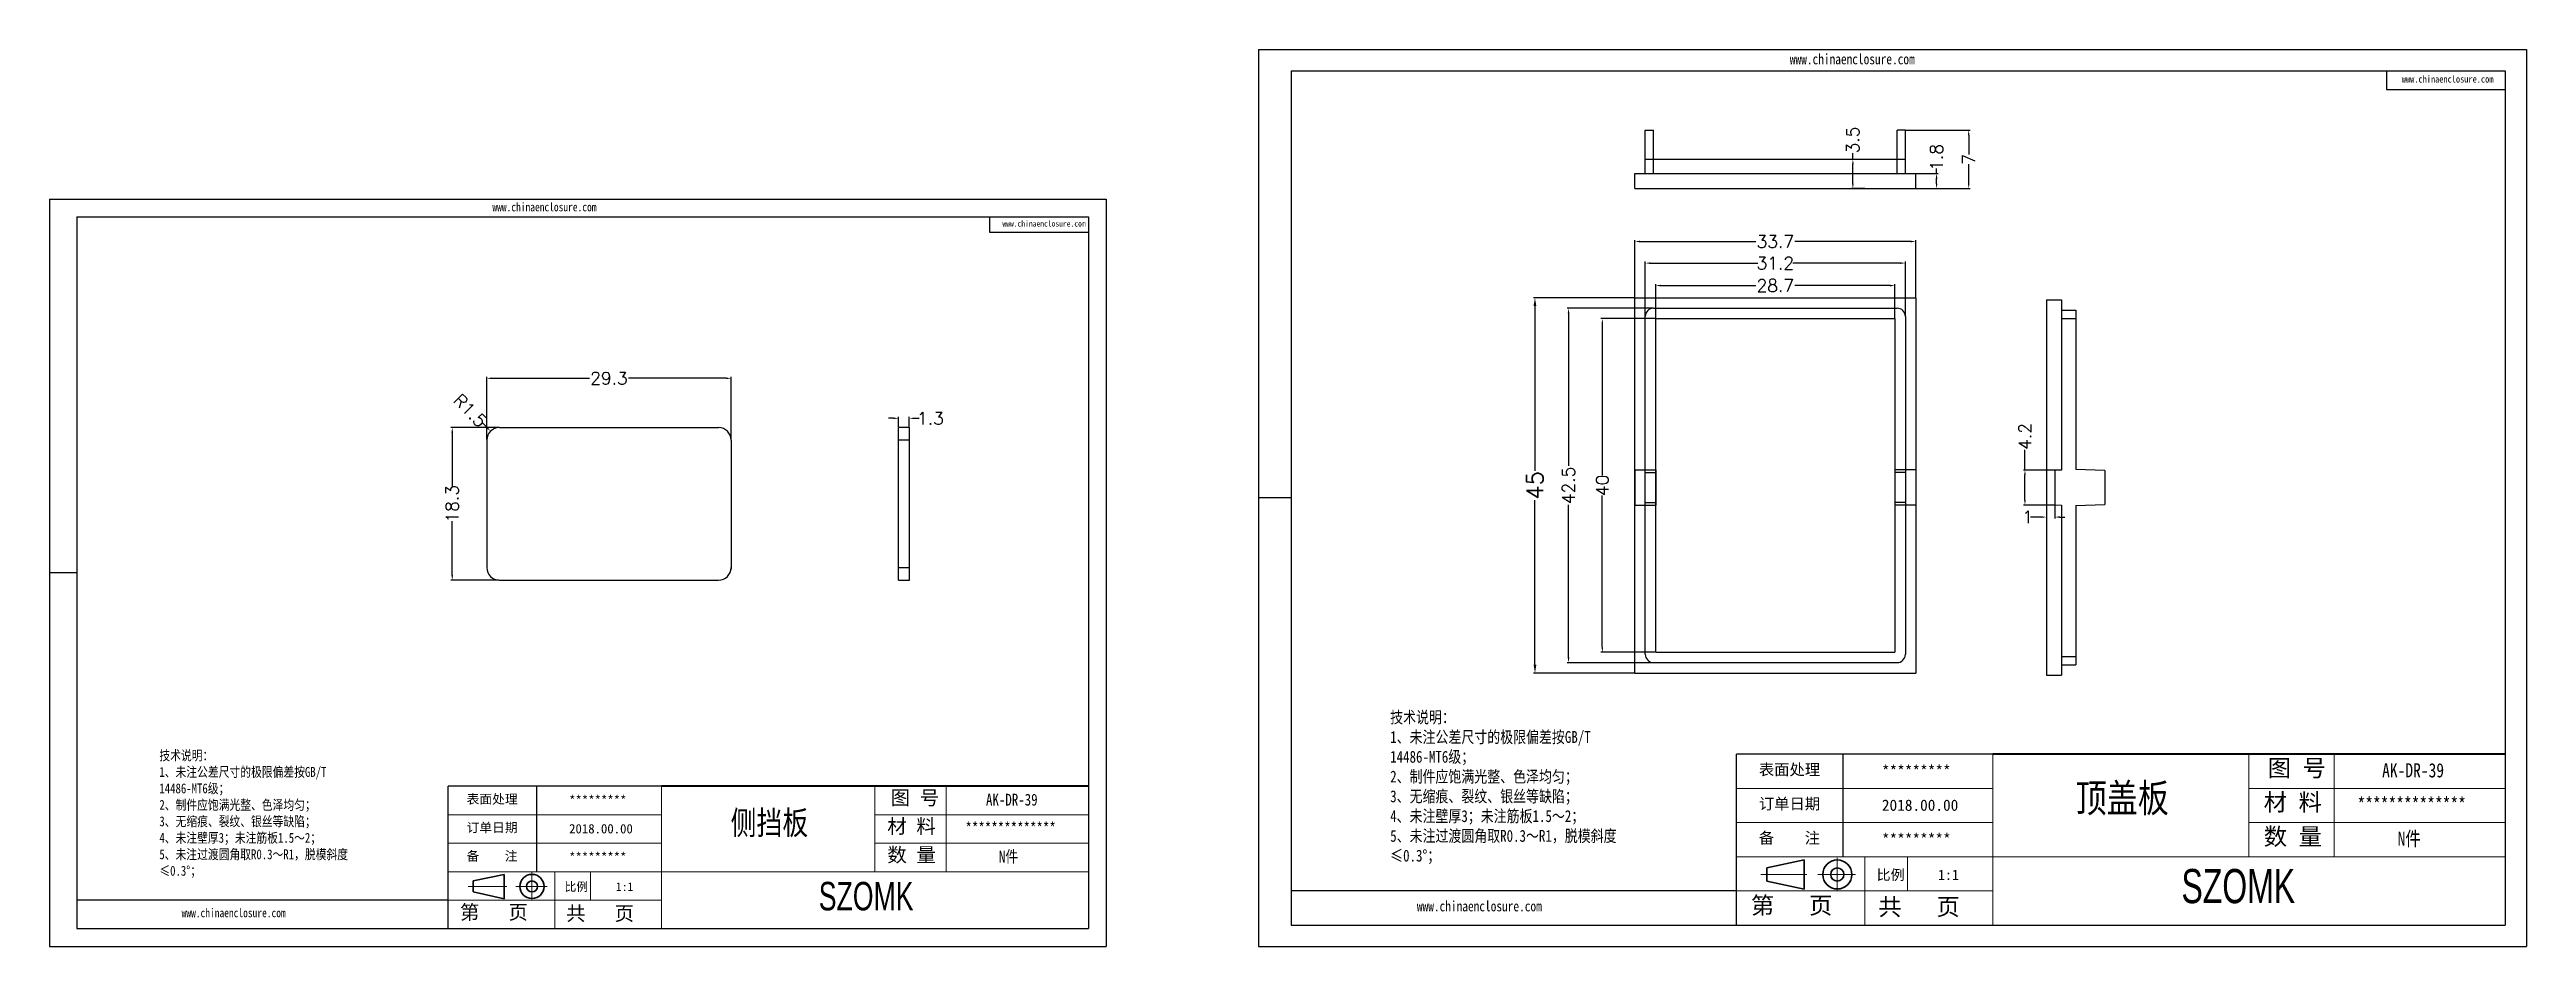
# Model space of a CAD drawing. Header units: inches. Extents: x 2944 to 3980, y 1126 to 1377.
# Drawn here: x 3682.6 to 3979.7, y 1125.7 to 1233.2 of the extents above; entities that cross this region are included whole.
import ezdxf

# ---------------------------------------------------------------- set-up
doc = ezdxf.new("R2010")
doc.units = ezdxf.units.IN
doc.header["$LTSCALE"] = 15
doc.linetypes.add('CENTER2', pattern=[28.575, 19.05, -3.175, 3.175, -3.175])
doc.linetypes.add('HIDDEN', pattern=[0.075, 0.05, -0.025])
doc.layers.add('文字', color=81, linetype='Continuous')
for name, color, linetype, lineweight in [('粗实线', 7, 'Continuous', 30), ('细实线', 3, 'Continuous', 9), ('细点划线', 2, 'CENTER2', 9)]:
    doc.layers.add(name, color=color, linetype=linetype, lineweight=lineweight)
doc.styles.get("Standard").update_dxf_attribs({"font": 'txt', "bigfont": 'gbcbig.shx'})
doc.styles.add('宋体', font='', dxfattribs={"width": 0.8, "height": 3.5})
doc.styles.add('长仿宋', font='', dxfattribs={"width": 0.7, "height": 4})
doc.styles.get('宋体').set_extended_font_data('SimSun')
doc.styles.get('长仿宋').set_extended_font_data('SimSun')
doc.dimstyles.new('2', dxfattribs={"dimtxt": 1.5, "dimasz": 0.6, "dimexe": 0.18, "dimexo": 0.0625, "dimgap": 0.09, "dimtad": 0, "dimdsep": 46, "dimtxsty": 'Standard', "dimcen": 0, "dimclrd": 3, "dimclre": 3, "dimadec": 0, "dimazin": 2, "dimtfac": 1, "dimtofl": 0, "dimtmove": 0, "dimatfit": 3, "dimfxl": 1, "dimtolj": 1, "dimtzin": 0, "dimarcsym": 0})
doc.dimstyles.new('2.5', dxfattribs={"dimtxt": 2, "dimasz": 1, "dimexe": 0.18, "dimexo": 0.0625, "dimgap": 0.09, "dimtad": 0, "dimdsep": 46, "dimtxsty": 'Standard', "dimcen": 1, "dimclrd": 3, "dimclre": 3, "dimadec": 0, "dimazin": 2, "dimtfac": 1, "dimtofl": 0, "dimtmove": 0, "dimatfit": 3, "dimfxl": 1, "dimtolj": 1, "dimtzin": 0, "dimarcsym": 0})

msp = doc.modelspace()

# ---------------------------------------------------------------- texts
at = {"attachment_point": 1}
for s, insert, char_height, width in [('{\\fSimHei|b0|i0|c134|p49;表面处理}', (3887.664, 1147.538), 1.34729, 765.73387), ('{\\fSimHei|b0|i0|c134|p49;*********}', (3902.421, 1147.365), 1.34729, 765.73387), ('{\\fSimHei|b0|i0|c134|p49;表面处理}', (3732.671, 1143.891), 1.12274, 638.11156), ('{\\fSimHei|b0|i0|c134|p49;*********}', (3744.968, 1143.747), 1.12274, 638.11156), ('{\\fSimHei|b0|i0|c134|p49;订单日期}', (3887.664, 1143.442), 1.34729, 765.73387), ('{\\fSimHei|b0|i0|c134|p49;2018.00.00}', (3902.421, 1143.268), 1.34729, 765.73387), ('{\\fSimHei|b0|i0|c134|p49;订单日期}', (3732.671, 1140.477), 1.12274, 638.11156), ('{\\fSimHei|b0|i0|c134|p49;2018.00.00}', (3744.968, 1140.333), 1.12274, 638.11156), ('{\\fSimHei|b0|i0|c134|p49;备    注}', (3887.664, 1139.345), 1.34729, 765.73387), ('{\\fSimHei|b0|i0|c134|p49;*********}', (3902.421, 1139.172), 1.34729, 765.73387), ('{\\fSimHei|b0|i0|c134|p49;备    注}', (3732.671, 1137.063), 1.12274, 638.11156), ('{\\fSimHei|b0|i0|c134|p49;*********}', (3744.968, 1136.919), 1.12274, 638.11156)]:
    msp.add_mtext(s, dxfattribs=dict(at, insert=insert, char_height=char_height, width=width))
at = {"layer": '文字', "color": 0, "attachment_point": 1, "style": '宋体'}
for s, insert, char_height, width in [('www.chinaenclosure.com', (3891.375, 1232.681), 1.25179, 21.99276), ('www.chinaenclosure.com', (3964.778, 1230.073), 0.83453, 14.66184), ('www.chinaenclosure.com', (3735.763, 1214.843), 1.04316, 18.3273), ('www.chinaenclosure.com', (3796.932, 1212.671), 0.69544, 12.2182), ('{\\H1.111x;技术说明：\\P1、未注公差尺寸的极限偏差按GB/T 14486-MT6级；\\P2、制件应饱满光整、色泽均匀；\\P3、无缩痕、裂纹、银丝等缺陷；\\P4、未注壁厚3；未注筋板1.5～2；\\P5、未注过渡圆角取R0.3～R1，脱模斜度≤0.3%%D；}', (3843.447, 1153.853), 1.28024, 28.83666), ('{\\H1.111x;技术说明：\\P1、未注公差尺寸的极限偏差按GB/T 14486-MT6级；\\P2、制件应饱满光整、色泽均匀；\\P3、无缩痕、裂纹、银丝等缺陷；\\P4、未注壁厚3；未注筋板1.5～2；\\P5、未注过渡圆角取R0.3～R1，脱模斜度≤0.3%%D；}', (3695.823, 1149.154), 1.06687, 24.03055), ('{\\H1.111x;AK-DR-39}', (3962.418, 1147.631), 1.53629, 17.76122), ('{\\H1.111x;AK-DR-39}', (3794.965, 1143.968), 1.28024, 14.80102), ('顶盖板', (3925.663, 1145.164), 3.414, 43.64644), ('侧挡板', (3764.336, 1141.913), 2.845, 36.37203), ('{\\H1.111x;**************}', (3959.463, 1143.534), 1.53629, 17.76122), ('{\\H1.111x;**************}', (3792.503, 1140.554), 1.28024, 14.80102), ('{\\H1.111x;N件}', (3964.276, 1139.437), 1.53629, 17.76122), ('{\\H1.111x;N件}', (3796.514, 1137.141), 1.28024, 14.80102), ('www.chinaenclosure.com', (3698.488, 1130.205), 1.04316, 18.3273), ('www.chinaenclosure.com', (3846.645, 1131.115), 1.25179, 21.99276)]:
    msp.add_mtext(s, dxfattribs=dict(at, insert=insert, char_height=char_height, width=width))
at = {"layer": '粗实线', "attachment_point": 1, "style": '长仿宋'}
for insert, char_height, width in [((3938.35, 1134.944), 4.09677, 45.94122), ((3774.909, 1133.396), 3.41398, 38.28435)]:
    msp.add_mtext('{\\fSTXinwei|b0|i0|c134|p2;SZOMK}', dxfattribs=dict(at, insert=insert, char_height=char_height, width=width))
at = {"layer": '细实线', "color": 7, "attachment_point": 1}
for s, insert, char_height, width in [('{\\fSimSun|b0|i0|c134|p54;图 号}', (3948.697, 1148.079), 2.04839, 10.24193), ('{\\fSimSun|b0|i0|c134|p54;图 号}', (3783.531, 1144.342), 1.70699, 8.53494), ('{\\fSimSun|b0|i0|c134|p54;材 料   }', (3948.211, 1143.982), 2.04839, 10.24193), ('{\\fSimSun|b0|i0|c134|p54;材 料   }', (3783.126, 1140.928), 1.70699, 8.53494), ('{\\fSimSun|b0|i0|c134|p54;数 量}', (3948.221, 1139.865), 2.04839, 9.25486), ('{\\fSimSun|b0|i0|c134|p54;数 量}', (3783.134, 1137.497), 1.70699, 7.71238), ('{\\fSimSun|b0|i0|c134|p54;比例}', (3901.789, 1134.859), 1.22903, 5.39506), ('{\\fSimSun|b0|i0|c134|p54;比例}', (3744.441, 1133.325), 1.02419, 4.49589), ('{\\fSimSun|b0|i0|c134|p54;1:1}', (3750.576, 1133.325), 1.02419, 4.49589), ('{\\fSimSun|b0|i0|c134|p54;第   页}', (3886.716, 1131.61), 2.04839, 15.36289), ('{\\fSimSun|b0|i0|c134|p54;1:1}', (3909.151, 1134.859), 1.22903, 5.39506), ('{\\fSimSun|b0|i0|c134|p54;第   页}', (3731.88, 1130.618), 1.70699, 12.80241), ('{\\fSimSun|b0|i0|c134|p54; 共   页}', (3743.455, 1130.473), 1.70699, 12.80241), ('{\\fSimSun|b0|i0|c134|p54; 共   页}', (3900.606, 1131.436), 2.04839, 15.36289)]:
    msp.add_mtext(s, dxfattribs=dict(at, insert=insert, char_height=char_height, width=width))

# ---------------------------------------------------------------- blocks, each defined once
blk = doc.blocks.new('*D184')
at = {"color": 3, "lineweight": -2}
for p, q in [((3872.73, 1203.43), (3860.63, 1203.43)), ((3860.81, 1202.43), (3860.81, 1182.69)), ((3860.81, 1159.43), (3860.81, 1179.18)), ((3872.73, 1158.43), (3860.63, 1158.43))]:
    blk.add_line(p, q, dxfattribs=at)
at = {"color": 3}
for points in [[(3860.64, 1202.43), (3860.98, 1202.43), (3860.81, 1203.43)], [(3860.64, 1159.43), (3860.98, 1159.43), (3860.81, 1158.43)]]:
    blk.add_solid(points, dxfattribs=at)
at = {"layer": 'Defpoints', "color": 0}
for p in [(3860.81, 1203.43), (3872.79, 1203.43), (3872.79, 1158.43)]:
    blk.add_point(p, dxfattribs=at)
at = {"color": 0, "insert": (3860.81, 1180.93), "char_height": 2, "attachment_point": 5, "rotation": 90}
blk.add_mtext('\\A1;45', dxfattribs=at)
blk = doc.blocks.new('*D185')
at = {"color": 3, "lineweight": -2}
for p, q in [((3735.1, 1186.44), (3735.1, 1193.96)), ((3735.7, 1193.78), (3747.41, 1193.78)), ((3763.8, 1193.78), (3752.09, 1193.78)), ((3764.4, 1186.44), (3764.4, 1193.96))]:
    blk.add_line(p, q, dxfattribs=at)
at = {"color": 3}
for points in [[(3735.7, 1193.88), (3735.7, 1193.68), (3735.1, 1193.78)], [(3763.8, 1193.88), (3763.8, 1193.68), (3764.4, 1193.78)]]:
    blk.add_solid(points, dxfattribs=at)
at = {"layer": 'Defpoints', "color": 0}
for p in [(3764.4, 1193.78), (3735.1, 1186.38), (3764.4, 1186.38)]:
    blk.add_point(p, dxfattribs=at)
at = {"color": 0, "insert": (3749.75, 1193.78), "char_height": 1.5, "attachment_point": 5}
blk.add_mtext('\\A1;29.3', dxfattribs=at)
blk = doc.blocks.new('*D186')
at = {"color": 3, "lineweight": -2}
for p, q in [((3736.54, 1187.88), (3730.77, 1187.88)), ((3730.95, 1187.28), (3730.95, 1180.82)), ((3730.95, 1170.18), (3730.95, 1176.64)), ((3736.54, 1169.58), (3730.77, 1169.58))]:
    blk.add_line(p, q, dxfattribs=at)
at = {"color": 3}
for points in [[(3730.85, 1187.28), (3731.05, 1187.28), (3730.95, 1187.88)], [(3730.85, 1170.18), (3731.05, 1170.18), (3730.95, 1169.58)]]:
    blk.add_solid(points, dxfattribs=at)
at = {"layer": 'Defpoints', "color": 0}
for p in [(3736.6, 1187.88), (3730.95, 1169.58), (3736.6, 1169.58)]:
    blk.add_point(p, dxfattribs=at)
at = {"color": 0, "insert": (3730.95, 1178.73), "char_height": 1.5, "attachment_point": 5, "rotation": 90}
blk.add_mtext('\\A1;18.3', dxfattribs=at)
blk = doc.blocks.new('*D187')
at = {"color": 3, "lineweight": -2}
blk.add_line((3734.57, 1188.43), (3735.12, 1187.87), dxfattribs=at)
at = {"color": 3}
blk.add_solid([(3735.19, 1187.94), (3735.05, 1187.8), (3735.54, 1187.44)], dxfattribs=at)
at = {"layer": 'Defpoints', "color": 0}
for p in [(3735.54, 1187.44), (3736.6, 1186.38)]:
    blk.add_point(p, dxfattribs=at)
at = {"color": 0, "insert": (3733.09, 1189.91), "char_height": 1.5, "attachment_point": 5, "rotation": 314.7703}
blk.add_mtext('\\A1;R1.5', dxfattribs=at)
blk = doc.blocks.new('*D188')
at = {"color": 3, "lineweight": -2}
for p, q in [((3783.87, 1188.98), (3783.27, 1188.98)), ((3784.47, 1187.94), (3784.47, 1189.16)), ((3785.77, 1187.94), (3785.77, 1189.16)), ((3786.37, 1188.98), (3786.97, 1188.98))]:
    blk.add_line(p, q, dxfattribs=at)
at = {"color": 3}
for points in [[(3783.87, 1189.08), (3783.87, 1188.88), (3784.47, 1188.98)], [(3786.37, 1189.08), (3786.37, 1188.88), (3785.77, 1188.98)]]:
    blk.add_solid(points, dxfattribs=at)
at = {"layer": 'Defpoints', "color": 0}
for p in [(3785.77, 1188.98), (3784.47, 1187.88), (3785.77, 1187.88)]:
    blk.add_point(p, dxfattribs=at)
at = {"color": 0, "insert": (3788.31, 1188.98), "char_height": 1.5, "attachment_point": 5}
blk.add_mtext('\\A1;1.3', dxfattribs=at)
blk = doc.blocks.new('*D189')
at = {"color": 3, "lineweight": -2}
for p, q in [((3872.79, 1203.5), (3872.79, 1210.36)), ((3873.39, 1210.18), (3887.3, 1210.18)), ((3905.89, 1210.18), (3891.98, 1210.18)), ((3906.49, 1203.5), (3906.49, 1210.36))]:
    blk.add_line(p, q, dxfattribs=at)
at = {"color": 3}
for points in [[(3873.39, 1210.28), (3873.39, 1210.08), (3872.79, 1210.18)], [(3905.89, 1210.28), (3905.89, 1210.08), (3906.49, 1210.18)]]:
    blk.add_solid(points, dxfattribs=at)
at = {"layer": 'Defpoints', "color": 0}
for p in [(3906.49, 1210.18), (3872.79, 1203.43), (3906.49, 1203.43)]:
    blk.add_point(p, dxfattribs=at)
at = {"color": 0, "insert": (3889.64, 1210.18), "char_height": 1.5, "attachment_point": 5}
blk.add_mtext('\\A1;33.7', dxfattribs=at)
blk = doc.blocks.new('fgfg')
for p, q in [((3669.31, 1449.66), (3669.31, 1447.16)), ((3669.31, 1449.66), (3673.51, 1449.66)), ((3669.31, 1447.16), (3673.51, 1447.16)), ((3669.61, 1448.36), (3669.61, 1447.16)), ((3673.21, 1448.36), (3673.21, 1447.16)), ((3673.51, 1449.66), (3673.51, 1447.16))]:
    blk.add_line(p, q)
blk = doc.blocks.new('*D191')
at = {"color": 3, "lineweight": -2}
for p, q in [((3875.23, 1200.93), (3868.71, 1200.93)), ((3868.89, 1200.33), (3868.89, 1182.15)), ((3868.89, 1161.53), (3868.89, 1179.72)), ((3875.23, 1160.93), (3868.71, 1160.93))]:
    blk.add_line(p, q, dxfattribs=at)
at = {"color": 3}
for points in [[(3868.79, 1200.33), (3868.99, 1200.33), (3868.89, 1200.93)], [(3868.79, 1161.53), (3868.99, 1161.53), (3868.89, 1160.93)]]:
    blk.add_solid(points, dxfattribs=at)
at = {"layer": 'Defpoints', "color": 0}
for p in [(3875.29, 1200.93), (3868.89, 1160.93), (3875.29, 1160.93)]:
    blk.add_point(p, dxfattribs=at)
at = {"color": 0, "insert": (3868.89, 1180.93), "char_height": 1.5, "attachment_point": 5, "rotation": 90}
blk.add_mtext('\\A1;40', dxfattribs=at)
blk = doc.blocks.new('*D192')
at = {"color": 3, "lineweight": -2}
for p, q in [((3874.98, 1202.18), (3864.66, 1202.18)), ((3864.84, 1201.58), (3864.84, 1183.27)), ((3864.84, 1160.28), (3864.84, 1178.59)), ((3874.98, 1159.68), (3864.66, 1159.68))]:
    blk.add_line(p, q, dxfattribs=at)
at = {"color": 3}
for points in [[(3864.74, 1201.58), (3864.94, 1201.58), (3864.84, 1202.18)], [(3864.74, 1160.28), (3864.94, 1160.28), (3864.84, 1159.68)]]:
    blk.add_solid(points, dxfattribs=at)
at = {"layer": 'Defpoints', "color": 0}
for p in [(3864.84, 1202.18), (3875.04, 1202.18), (3875.04, 1159.68)]:
    blk.add_point(p, dxfattribs=at)
at = {"color": 0, "insert": (3864.84, 1180.93), "char_height": 1.5, "attachment_point": 5, "rotation": 90}
blk.add_mtext('\\A1;42.5', dxfattribs=at)
blk = doc.blocks.new('*D193')
at = {"color": 3, "lineweight": -2}
for p, q in [((3875.29, 1201), (3875.29, 1205.08)), ((3875.89, 1204.9), (3887.3, 1204.9)), ((3903.39, 1204.9), (3891.98, 1204.9)), ((3903.99, 1201), (3903.99, 1205.08))]:
    blk.add_line(p, q, dxfattribs=at)
at = {"color": 3}
for points in [[(3875.89, 1205), (3875.89, 1204.8), (3875.29, 1204.9)], [(3903.39, 1205), (3903.39, 1204.8), (3903.99, 1204.9)]]:
    blk.add_solid(points, dxfattribs=at)
at = {"layer": 'Defpoints', "color": 0}
for p in [(3903.99, 1204.9), (3875.29, 1200.93), (3903.99, 1200.93)]:
    blk.add_point(p, dxfattribs=at)
at = {"color": 0, "insert": (3889.64, 1204.9), "char_height": 1.5, "attachment_point": 5}
blk.add_mtext('\\A1;28.7', dxfattribs=at)
blk = doc.blocks.new('*D194')
at = {"color": 3, "lineweight": -2}
for p, q in [((3874.04, 1201), (3874.04, 1207.77)), ((3874.64, 1207.59), (3887.55, 1207.59)), ((3904.64, 1207.59), (3891.73, 1207.59)), ((3905.24, 1201.25), (3905.24, 1207.77))]:
    blk.add_line(p, q, dxfattribs=at)
at = {"color": 3}
for points in [[(3874.64, 1207.69), (3874.64, 1207.49), (3874.04, 1207.59)], [(3904.64, 1207.69), (3904.64, 1207.49), (3905.24, 1207.59)]]:
    blk.add_solid(points, dxfattribs=at)
at = {"layer": 'Defpoints', "color": 0}
for p in [(3874.04, 1207.59), (3874.04, 1200.93), (3905.24, 1201.18)]:
    blk.add_point(p, dxfattribs=at)
at = {"color": 0, "insert": (3889.64, 1207.59), "char_height": 1.5, "attachment_point": 5}
blk.add_mtext('\\A1;31.2', dxfattribs=at)
blk = doc.blocks.new('*D195')
at = {"color": 3, "lineweight": -2}
for p, q in [((3906.55, 1218.33), (3909.16, 1218.33)), ((3908.98, 1218.33), (3908.98, 1218.93)), ((3906.55, 1216.53), (3909.16, 1216.53)), ((3908.98, 1217.13), (3908.98, 1217.73))]:
    blk.add_line(p, q, dxfattribs=at)
at = {"color": 3}
for points in [[(3908.88, 1217.73), (3909.08, 1217.73), (3908.98, 1218.33)], [(3908.88, 1217.13), (3909.08, 1217.13), (3908.98, 1216.53)]]:
    blk.add_solid(points, dxfattribs=at)
at = {"layer": 'Defpoints', "color": 0}
for p in [(3906.49, 1218.33), (3908.98, 1218.33), (3906.49, 1216.53)]:
    blk.add_point(p, dxfattribs=at)
at = {"color": 0, "insert": (3908.98, 1220.27), "char_height": 1.5, "attachment_point": 5, "rotation": 90}
blk.add_mtext('\\A1;1.8', dxfattribs=at)
blk = doc.blocks.new('*D196')
at = {"color": 3, "lineweight": -2}
for p, q in [((3905.3, 1223.53), (3913.01, 1223.53)), ((3912.83, 1222.93), (3912.83, 1220.62)), ((3912.83, 1217.13), (3912.83, 1219.44)), ((3906.55, 1216.53), (3913.01, 1216.53))]:
    blk.add_line(p, q, dxfattribs=at)
at = {"color": 3}
for points in [[(3912.73, 1222.93), (3912.93, 1222.93), (3912.83, 1223.53)], [(3912.73, 1217.13), (3912.93, 1217.13), (3912.83, 1216.53)]]:
    blk.add_solid(points, dxfattribs=at)
at = {"layer": 'Defpoints', "color": 0}
for p in [(3905.24, 1223.53), (3912.83, 1223.53), (3906.49, 1216.53)]:
    blk.add_point(p, dxfattribs=at)
at = {"color": 0, "insert": (3912.83, 1220.03), "char_height": 1.5, "attachment_point": 5, "rotation": 90}
blk.add_mtext('\\A1;7', dxfattribs=at)
blk = doc.blocks.new('*D197')
at = {"color": 3, "lineweight": -2}
for p, q in [((3900.38, 1220.03), (3898.76, 1220.03)), ((3898.94, 1220.03), (3898.94, 1220.76)), ((3898.94, 1217.13), (3898.94, 1219.43)), ((3900.38, 1216.53), (3898.76, 1216.53))]:
    blk.add_line(p, q, dxfattribs=at)
at = {"color": 3}
for points in [[(3898.84, 1219.43), (3899.04, 1219.43), (3898.94, 1220.03)], [(3898.84, 1217.13), (3899.04, 1217.13), (3898.94, 1216.53)]]:
    blk.add_solid(points, dxfattribs=at)
at = {"layer": 'Defpoints', "color": 0}
for p in [(3898.94, 1220.03), (3900.44, 1220.03), (3900.44, 1216.53)]:
    blk.add_point(p, dxfattribs=at)
at = {"color": 0, "insert": (3898.94, 1222.35), "char_height": 1.5, "attachment_point": 5, "rotation": 90}
blk.add_mtext('\\A1;3.5', dxfattribs=at)
blk = doc.blocks.new('*D198')
at = {"color": 3, "lineweight": -2}
for p, q in [((3923.11, 1182.78), (3919.4, 1182.78)), ((3919.58, 1182.78), (3919.58, 1185.22)), ((3919.58, 1179.18), (3919.58, 1182.18)), ((3923.11, 1178.58), (3919.4, 1178.58))]:
    blk.add_line(p, q, dxfattribs=at)
at = {"color": 3}
for points in [[(3919.48, 1182.18), (3919.68, 1182.18), (3919.58, 1182.78)], [(3919.48, 1179.18), (3919.68, 1179.18), (3919.58, 1178.58)]]:
    blk.add_solid(points, dxfattribs=at)
at = {"layer": 'Defpoints', "color": 0}
for p in [(3923.17, 1182.78), (3919.58, 1178.58), (3923.17, 1178.58)]:
    blk.add_point(p, dxfattribs=at)
at = {"color": 0, "insert": (3919.58, 1186.81), "char_height": 1.5, "attachment_point": 5, "rotation": 90}
blk.add_mtext('\\A1;4.2', dxfattribs=at)
blk = doc.blocks.new('*D199')
at = {"color": 3, "lineweight": -2}
for p, q in [((3922.17, 1179.75), (3922.17, 1176.96)), ((3923.17, 1179.75), (3923.17, 1176.96)), ((3921.57, 1177.14), (3920.24, 1177.14)), ((3923.77, 1177.14), (3924.37, 1177.14))]:
    blk.add_line(p, q, dxfattribs=at)
at = {"color": 3}
for points in [[(3921.57, 1177.24), (3921.57, 1177.04), (3922.17, 1177.14)], [(3923.77, 1177.24), (3923.77, 1177.04), (3923.17, 1177.14)]]:
    blk.add_solid(points, dxfattribs=at)
at = {"layer": 'Defpoints', "color": 0}
for p in [(3922.17, 1179.81), (3923.17, 1179.81), (3922.17, 1177.14)]:
    blk.add_point(p, dxfattribs=at)
at = {"color": 0, "insert": (3919.9, 1177.14), "char_height": 1.5, "attachment_point": 5}
blk.add_mtext('\\A1;1', dxfattribs=at)

# ---------------------------------------------------------------- dimensions: what is measured, and where the dimension line sits
for base, p1, p2, dimstyle, picture, middle in [((3898.939, 1220.034), (3900.442, 1216.534), (3900.442, 1220.034), '2', '*D197', (3898.939, 1222.345)), ((3908.976, 1218.334), (3906.491, 1216.534), (3906.491, 1218.334), '2', '*D195', (3908.976, 1220.274)), ((3860.811, 1203.433), (3872.791, 1158.433), (3872.791, 1203.433), '2.5', '*D184', (3860.811, 1180.933)), ((3919.578, 1178.583), (3923.174, 1182.783), (3923.174, 1178.583), '2', '*D198', (3919.578, 1186.807))]:
    dim = msp.add_linear_dim(base=base, p1=p1, p2=p2, angle=90, dimstyle=dimstyle)
    dim.commit()
    dim.dimension.update_dxf_attribs({"geometry": picture, "text_midpoint": middle, "dimtype": 160})
for base, p1, p2, picture, middle in [((3912.834, 1223.534), (3906.491, 1216.534), (3905.241, 1223.534), '*D196', (3912.834, 1220.034)), ((3864.836, 1202.183), (3875.041, 1159.683), (3875.041, 1202.183), '*D192', (3864.836, 1180.933)), ((3868.89, 1160.933), (3875.291, 1200.933), (3875.291, 1160.933), '*D191', (3868.89, 1180.933)), ((3730.947, 1169.575), (3736.599, 1187.875), (3736.599, 1169.575), '*D186', (3730.947, 1178.725))]:
    dim = msp.add_linear_dim(base=base, p1=p1, p2=p2, angle=90, dimstyle='2')
    dim.commit()
    dim.dimension.update_dxf_attribs({"geometry": picture, "text_midpoint": middle})
for base, p1, p2, picture, middle in [((3906.491, 1210.177), (3872.791, 1203.433), (3906.491, 1203.433), '*D189', (3889.641, 1210.177)), ((3922.174, 1177.142), (3923.174, 1179.812), (3922.174, 1179.812), '*D199', (3919.903, 1177.142))]:
    dim = msp.add_linear_dim(base=base, p1=p1, p2=p2, dimstyle='2')
    dim.commit()
    dim.dimension.update_dxf_attribs({"geometry": picture, "text_midpoint": middle, "dimtype": 160})
for base, p1, p2, picture, middle in [((3874.041, 1207.585), (3905.241, 1201.183), (3874.041, 1200.933), '*D194', (3889.641, 1207.585)), ((3903.991, 1204.9), (3875.291, 1200.933), (3903.991, 1200.933), '*D193', (3889.641, 1204.9)), ((3764.399, 1193.783), (3735.099, 1186.375), (3764.399, 1186.375), '*D185', (3749.749, 1193.783)), ((3785.774, 1188.984), (3784.474, 1187.875), (3785.774, 1187.875), '*D188', (3788.314, 1188.984))]:
    dim = msp.add_linear_dim(base=base, p1=p1, p2=p2, dimstyle='2')
    dim.commit()
    dim.dimension.update_dxf_attribs({"geometry": picture, "text_midpoint": middle})
dim = msp.add_radius_dim(center=(3736.599, 1186.375), mpoint=(3735.542, 1187.44), dimstyle='2')
dim.commit()
dim.dimension.update_dxf_attribs({"geometry": '*D187', "text_midpoint": (3733.093, 1189.909), "dimtype": 164})

# ---------------------------------------------------------------- linework, layer by layer
for p, q in [((3827.638, 1233.197), (3979.73, 1233.197)), ((3827.638, 1233.197), (3827.638, 1125.657)), ((3979.73, 1233.197), (3979.73, 1125.657)), ((3831.573, 1230.636), (3977.17, 1230.636)), ((3831.573, 1230.636), (3831.573, 1128.217)), ((3962.945, 1230.636), (3962.945, 1228.414)), ((3977.17, 1230.636), (3977.17, 1128.217)), ((3962.945, 1228.414), (3977.17, 1228.414)), ((3874.041, 1223.534), (3875.041, 1223.534)), ((3874.041, 1220.034), (3874.041, 1223.534)), ((3875.041, 1220.034), (3875.041, 1223.534)), ((3905.241, 1223.534), (3904.241, 1223.534)), ((3904.241, 1220.034), (3904.241, 1223.534)), ((3905.241, 1220.034), (3905.241, 1223.534)), ((3872.791, 1218.334), (3906.491, 1218.334)), ((3872.791, 1216.534), (3872.791, 1218.334)), ((3874.041, 1220.034), (3905.241, 1220.034)), ((3874.041, 1218.334), (3874.041, 1220.034)), ((3875.041, 1218.334), (3875.041, 1220.034)), ((3904.241, 1218.334), (3904.241, 1220.034)), ((3905.241, 1218.334), (3905.241, 1220.034)), ((3906.491, 1216.534), (3906.491, 1218.334)), ((3682.648, 1215.273), (3809.392, 1215.273)), ((3682.648, 1215.273), (3682.648, 1125.657)), ((3809.392, 1215.273), (3809.392, 1125.657)), ((3872.791, 1216.534), (3906.491, 1216.534)), ((3685.928, 1213.14), (3807.259, 1213.14)), ((3685.928, 1213.14), (3685.928, 1127.79)), ((3795.404, 1213.14), (3795.404, 1211.288)), ((3807.259, 1213.14), (3807.259, 1127.79)), ((3795.404, 1211.288), (3807.259, 1211.288)), ((3872.791, 1203.433), (3906.491, 1203.433)), ((3872.791, 1158.433), (3872.791, 1203.433)), ((3906.491, 1203.433), (3906.491, 1158.433)), ((3922.174, 1203.183), (3922.174, 1158.183)), ((3922.174, 1203.183), (3923.974, 1203.183)), ((3923.974, 1203.183), (3923.974, 1182.783)), ((3874.041, 1160.683), (3874.041, 1201.183)), ((3875.041, 1202.183), (3904.241, 1202.183)), ((3875.291, 1200.933), (3903.991, 1200.933)), ((3875.291, 1160.933), (3875.291, 1200.933)), ((3903.991, 1200.933), (3903.991, 1160.933)), ((3905.241, 1201.183), (3905.241, 1160.683)), ((3923.974, 1201.933), (3925.674, 1201.933)), ((3923.974, 1200.933), (3925.674, 1200.933)), ((3925.674, 1201.933), (3925.674, 1182.833)), ((3735.099, 1186.375), (3735.099, 1171.075)), ((3736.599, 1187.875), (3762.899, 1187.875)), ((3764.399, 1186.375), (3764.399, 1170.875)), ((3784.474, 1169.575), (3784.474, 1187.875)), ((3785.774, 1187.875), (3784.474, 1187.875)), ((3785.774, 1186.375), (3784.474, 1186.375)), ((3785.774, 1169.575), (3785.774, 1187.875)), ((3923.174, 1182.783), (3923.174, 1178.583)), ((3923.974, 1182.783), (3923.174, 1182.783)), ((3929.174, 1182.733), (3925.674, 1182.833)), ((3929.174, 1182.733), (3929.174, 1178.633)), ((3831.573, 1179.427), (3827.638, 1179.427)), ((3922.174, 1177.142), (3922.212, 1177.104)), ((3923.974, 1178.583), (3923.974, 1158.183)), ((3925.674, 1178.533), (3929.174, 1178.633)), ((3925.674, 1178.533), (3925.674, 1159.433)), ((3827.638, 1175.444), (3827.638, 1125.657)), ((3784.474, 1171.075), (3785.774, 1171.075)), ((3685.928, 1170.465), (3682.648, 1170.465)), ((3736.599, 1169.575), (3762.899, 1169.575)), ((3784.474, 1169.575), (3785.774, 1169.575)), ((3682.648, 1167.146), (3682.648, 1125.657)), ((3875.041, 1159.683), (3904.241, 1159.683)), ((3875.291, 1160.933), (3903.991, 1160.933)), ((3923.974, 1160.433), (3925.674, 1160.433)), ((3923.974, 1159.433), (3925.674, 1159.433)), ((3872.791, 1158.433), (3906.491, 1158.433)), ((3922.174, 1158.183), (3923.974, 1158.183)), ((3915.718, 1148.701), (3884.993, 1148.701)), ((3884.993, 1128.217), (3884.993, 1148.701)), ((3897.795, 1136.411), (3897.795, 1148.701)), ((3756.049, 1144.86), (3730.444, 1144.86)), ((3730.444, 1127.79), (3730.444, 1144.86)), ((3741.113, 1134.618), (3741.113, 1144.86)), ((3884.993, 1132.314), (3831.573, 1132.314)), ((3730.444, 1131.204), (3685.928, 1131.204)), ((3685.928, 1127.79), (3807.259, 1127.79)), ((3831.573, 1128.217), (3977.17, 1128.217)), ((3682.648, 1125.657), (3809.392, 1125.657)), ((3682.648, 1125.657), (3741.326, 1125.657)), ((3827.638, 1125.657), (3979.73, 1125.657)), ((3827.638, 1125.657), (3898.051, 1125.657))]:
    msp.add_line(p, q)
at = {"color": 7, "linetype": 'HIDDEN', "lineweight": 0}
msp.add_line((3923.974, 1178.583), (3923.174, 1178.583), dxfattribs=at)
for centre, radius, start, end in [((3875.041, 1201.183), 1, 90, 180), ((3904.241, 1201.183), 1, 0, 90), ((3736.599, 1186.375), 1.5, 90, 180), ((3762.899, 1186.375), 1.5, 0, 90), ((3736.599, 1171.075), 1.5, 180, 270), ((3762.899, 1171.075), 1.5, 270, 0), ((3875.041, 1160.683), 1, 180, 270), ((3904.241, 1160.683), 1, 270, 0)]:
    msp.add_arc(centre, radius, start, end)
at = {"layer": '粗实线', "color": 7, "lineweight": 40}
for p, q in [((3977.17, 1148.701), (3915.718, 1148.701)), ((3807.259, 1144.86), (3756.049, 1144.86))]:
    msp.add_line(p, q, dxfattribs=at)
at = {"layer": '粗实线', "color": 7}
for p, q in [((3893.089, 1136.027), (3888.613, 1135.079)), ((3888.613, 1135.079), (3888.613, 1133.496)), ((3893.089, 1136.027), (3893.089, 1132.519)), ((3737.191, 1134.299), (3733.461, 1133.508)), ((3733.461, 1133.508), (3733.461, 1132.189)), ((3733.461, 1132.189), (3737.191, 1131.375)), ((3737.191, 1134.299), (3737.191, 1131.375)), ((3888.613, 1133.496), (3893.089, 1132.519))]:
    msp.add_line(p, q, dxfattribs=at)
for centre, radius in [((3897.073, 1134.287), 1.74), ((3897.073, 1134.287), 0.792), ((3740.511, 1132.849), 1.45), ((3740.511, 1132.849), 0.66)]:
    msp.add_circle(centre, radius, dxfattribs=at)
at = {"layer": '细实线', "color": 7}
for p, q in [((3915.718, 1148.701), (3915.718, 1128.217)), ((3946.444, 1148.701), (3946.444, 1136.411)), ((3956.686, 1148.701), (3956.686, 1136.497)), ((3756.049, 1144.86), (3756.049, 1127.79)), ((3781.654, 1144.86), (3781.654, 1134.618)), ((3790.189, 1144.86), (3790.189, 1134.69)), ((3915.718, 1144.604), (3884.993, 1144.604)), ((3977.17, 1144.604), (3946.444, 1144.604)), ((3756.049, 1141.446), (3730.444, 1141.446)), ((3807.259, 1141.446), (3781.654, 1141.446)), ((3756.049, 1138.032), (3730.444, 1138.032)), ((3807.259, 1138.032), (3781.654, 1138.032)), ((3915.718, 1140.507), (3884.993, 1140.507)), ((3977.17, 1140.507), (3946.444, 1140.507)), ((3977.17, 1136.411), (3884.993, 1136.411)), ((3900.356, 1136.411), (3900.356, 1128.217)), ((3905.476, 1136.411), (3905.476, 1132.314)), ((3807.259, 1134.618), (3730.444, 1134.618)), ((3743.247, 1134.618), (3743.247, 1127.79)), ((3747.514, 1134.618), (3747.514, 1131.204)), ((3915.718, 1132.314), (3884.993, 1132.314)), ((3756.049, 1131.204), (3730.444, 1131.204))]:
    msp.add_line(p, q, dxfattribs=at)
at = {"layer": '细点划线', "color": 7}
for p, q in [((3897.073, 1136.29), (3897.073, 1132.314)), ((3732.866, 1132.849), (3737.477, 1132.849)), ((3738.572, 1132.849), (3742.32, 1132.849)), ((3740.511, 1134.518), (3740.511, 1131.204)), ((3887.899, 1134.287), (3893.432, 1134.287)), ((3894.746, 1134.287), (3899.244, 1134.287))]:
    msp.add_line(p, q, dxfattribs=at)

# ---------------------------------------------------------------- block references
at = {"xscale": -1, "rotation": 90}
msp.add_blockref('fgfg', (5322.452, 4852.097), dxfattribs=at)
at = {"rotation": 270}
msp.add_blockref('fgfg', (2456.831, 4852.097), dxfattribs=at)

msp.set_redraw_order([(e.dxf.handle, doc.entitydb.next_handle()) for e in msp.query("TEXT MTEXT ATTDEF DIMENSION ARC_DIMENSION")])  # texts and dimensions are drawn at this point

doc.saveas('drawing.dxf')
